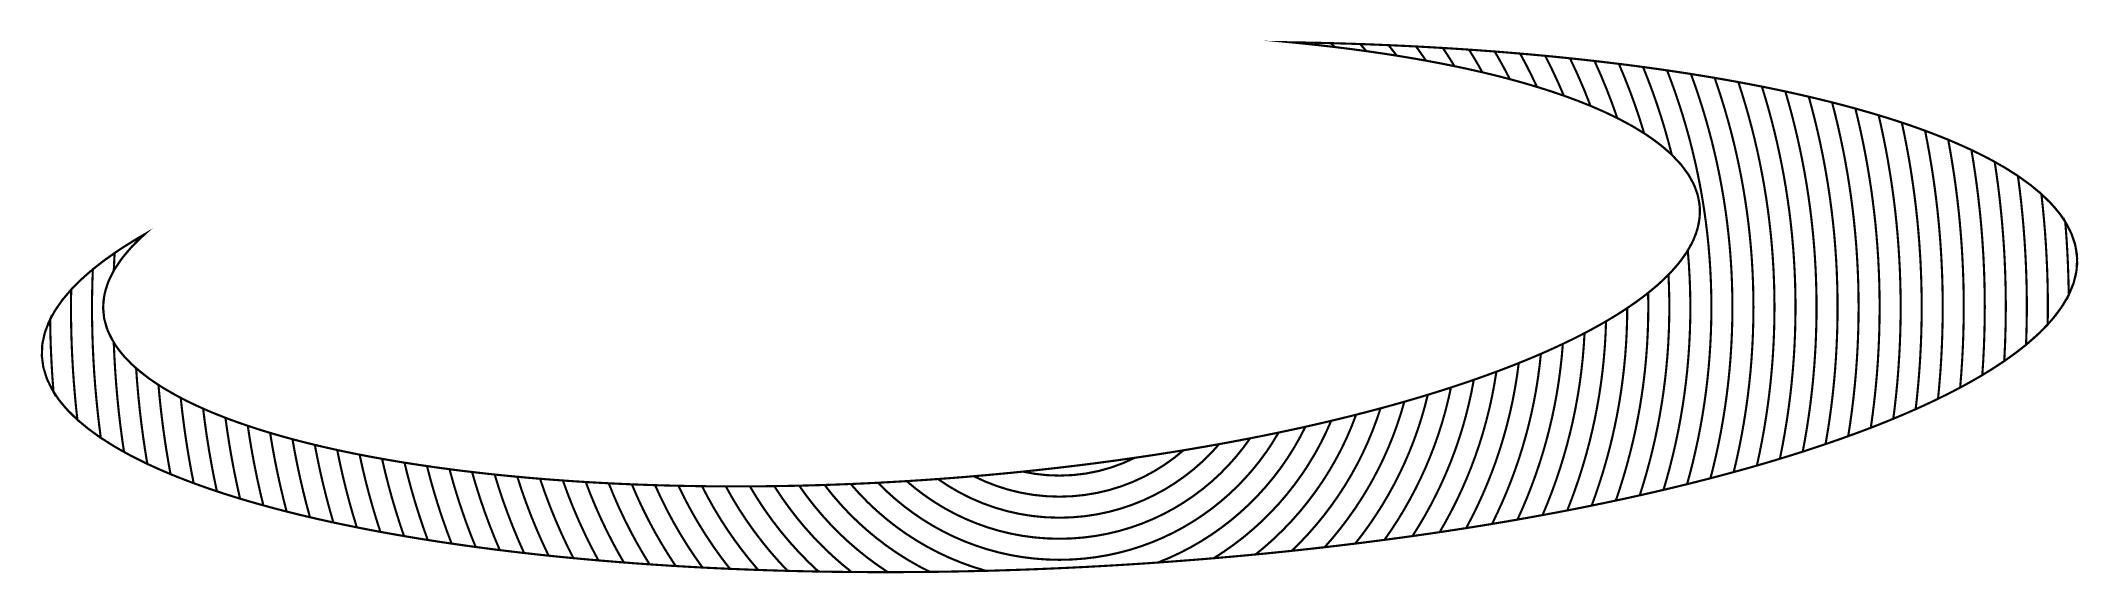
# Model space of a CAD drawing. Extents: x -2.54 to 2.3, y -0.99 to 0.27.
import ezdxf

# ---------------------------------------------------------------- set-up
doc = ezdxf.new("R2010")
doc.units = 0
doc.header["$LTSCALE"] = 0.000394
doc.layers.add('CAMADA_1', color=7, linetype='CONTINUOUS')

msp = doc.modelspace()

# ---------------------------------------------------------------- linework, layer by layer
at = {"layer": 'CAMADA_1', "color": 22, "linetype": 'CONTINUOUS', "const_width": 0.005058}
for points in [[(0.457921, 0.268528), (0.457227, 0.26917), (0.456537, 0.269818), (0.455843, 0.270461), (0.448726, 0.270592), (0.441609, 0.270725), (0.434476, 0.270846), (0.442313, 0.270086), (0.450126, 0.269312)], [(0.538063, 0.259697), (0.535146, 0.26276), (0.53221, 0.265804), (0.529264, 0.268839), (0.497807, 0.269622), (0.466214, 0.270294), (0.434476, 0.270846), (0.469438, 0.267358), (0.503967, 0.263639)], [(0.613504, 0.249953), (0.608774, 0.255575), (0.604003, 0.261159), (0.599189, 0.266705), (0.563641, 0.267866), (0.527894, 0.268876), (0.491957, 0.26974), (0.455843, 0.270461), (0.456537, 0.269818), (0.457227, 0.26917), (0.457921, 0.268528), (0.4977, 0.26433), (0.536903, 0.259834), (0.57551, 0.255041)], [(0.685697, 0.239189), (0.67937, 0.24755), (0.67295, 0.255833), (0.666453, 0.264055), (0.632437, 0.265455), (0.59823, 0.266719), (0.563837, 0.267846), (0.529264, 0.268839), (0.53221, 0.265804), (0.535146, 0.26276), (0.538063, 0.259697), (0.575873, 0.254993), (0.613096, 0.250007), (0.649711, 0.244739)], [(0.755346, 0.227331), (0.747589, 0.238656), (0.739679, 0.249866), (0.731638, 0.260976), (0.698809, 0.2626), (0.665788, 0.264097), (0.63258, 0.265466), (0.599189, 0.266705), (0.604003, 0.261159), (0.608774, 0.255575), (0.613504, 0.249953), (0.649913, 0.244712), (0.685702, 0.239194), (0.720853, 0.2334)], [(0.823102, 0.214209), (0.814056, 0.228769), (0.804794, 0.243178), (0.795311, 0.257429), (0.752701, 0.259857), (0.709742, 0.262063), (0.666453, 0.264055), (0.67295, 0.255833), (0.67937, 0.24755), (0.685697, 0.239189), (0.721062, 0.233358), (0.755765, 0.227251), (0.789785, 0.220868)], [(0.88937, 0.199646), (0.879063, 0.217788), (0.868441, 0.235723), (0.857504, 0.253445), (0.815899, 0.256168), (0.773941, 0.258678), (0.731638, 0.260976), (0.739679, 0.249866), (0.747589, 0.238656), (0.755346, 0.227331), (0.789962, 0.220834), (0.823851, 0.214052), (0.856993, 0.206989)], [(0.95463, 0.183358), (0.943088, 0.205521), (0.931097, 0.227406), (0.918673, 0.249016), (0.877915, 0.252029), (0.836788, 0.254833), (0.795311, 0.257429), (0.804794, 0.243178), (0.814056, 0.228769), (0.823102, 0.214209), (0.857221, 0.206938), (0.890529, 0.199371), (0.923005, 0.19151)], [(1.018976, 0.165051), (1.006255, 0.191757), (0.992929, 0.218111), (0.979, 0.244102), (0.938875, 0.247422), (0.898373, 0.250537), (0.8575, 0.253445), (0.868436, 0.235723), (0.879056, 0.217789), (0.889362, 0.19965), (0.923176, 0.191473), (0.956065, 0.182979), (0.988006, 0.174171)], [(1.082827, 0.144157), (1.06888, 0.176151), (1.054103, 0.207687), (1.038516, 0.23876), (0.998964, 0.242381), (0.959012, 0.245799), (0.918677, 0.249016), (0.931101, 0.227405), (0.943092, 0.205521), (0.954634, 0.183358), (0.988331, 0.174075), (1.020948, 0.164446), (1.052456, 0.154473)], [(1.146201, 0.119988), (1.131042, 0.158208), (1.114774, 0.19585), (1.097398, 0.232886), (1.058343, 0.236828), (1.018873, 0.240567), (0.979, 0.244102), (0.992929, 0.218111), (1.006255, 0.191757), (1.018976, 0.165051), (1.052775, 0.154371), (1.085268, 0.143298), (1.116421, 0.131835)], [(1.209752, 0.091079), (1.197534, 0.125593), (1.184435, 0.159682), (1.170478, 0.193337), (1.155689, 0.226551), (1.117061, 0.230822), (1.078002, 0.234893), (1.038516, 0.23876), (1.054103, 0.207687), (1.06888, 0.176151), (1.082827, 0.144157), (1.117091, 0.13158), (1.1497, 0.118539), (1.180603, 0.105038)], [(1.273555, 0.054906), (1.263099, 0.088594), (1.251857, 0.121928), (1.239836, 0.154896), (1.227046, 0.187485), (1.213492, 0.219685), (1.175249, 0.224289), (1.136546, 0.228688), (1.097398, 0.232886), (1.114774, 0.19585), (1.131042, 0.158208), (1.146201, 0.119988), (1.181527, 0.104602), (1.214574, 0.088622), (1.245273, 0.072055)], [(1.339217, 0.003949), (1.331284, 0.03451), (1.322733, 0.064816), (1.313569, 0.094859), (1.303798, 0.124632), (1.293426, 0.154128), (1.282459, 0.18334), (1.270902, 0.21226), (1.232977, 0.217229), (1.194572, 0.221994), (1.155689, 0.226551), (1.170478, 0.193337), (1.184435, 0.159682), (1.197534, 0.125593), (1.209752, 0.091079), (1.247446, 0.070825), (1.281517, 0.049703), (1.311836, 0.027723), (1.338276, 0.004894), (1.338594, 0.004578), (1.338901, 0.004262)], [(1.433291, -0.357961), (1.433012, -0.328276), (1.432177, -0.298727), (1.430792, -0.269319), (1.428862, -0.240057), (1.426392, -0.210946), (1.423386, -0.18199), (1.419851, -0.153195), (1.41579, -0.124566), (1.41121, -0.096107), (1.406115, -0.067823), (1.40051, -0.03972), (1.3944, -0.011802), (1.387791, 0.015926), (1.380688, 0.043459), (1.373094, 0.070792), (1.365017, 0.097921), (1.35646, 0.124839), (1.347429, 0.151543), (1.337929, 0.178027), (1.327965, 0.204287), (1.290319, 0.20963), (1.252154, 0.214762), (1.213492, 0.219685), (1.227046, 0.187485), (1.239836, 0.154896), (1.251857, 0.121928), (1.263099, 0.088594), (1.273555, 0.054906), (1.297275, 0.038709), (1.318871, 0.022038), (1.338276, 0.004894), (1.360105, -0.018067), (1.377638, -0.041308), (1.39094, -0.064792), (1.400078, -0.088483), (1.40512, -0.112345), (1.406133, -0.13634), (1.403183, -0.160433), (1.396338, -0.184588), (1.385664, -0.208767), (1.371229, -0.232935), (1.353099, -0.257055), (1.331343, -0.281091), (1.332463, -0.306602), (1.333147, -0.332226), (1.333378, -0.357961), (1.333089, -0.387107), (1.332227, -0.416113), (1.330796, -0.444972), (1.328804, -0.47368), (1.326255, -0.502231), (1.323155, -0.53062), (1.31951, -0.558842), (1.315326, -0.586891), (1.310608, -0.614763), (1.305362, -0.642452), (1.299594, -0.669954), (1.29331, -0.697262), (1.286515, -0.724371), (1.279215, -0.751277), (1.271415, -0.777974), (1.263122, -0.804457), (1.301198, -0.795778), (1.338678, -0.786946), (1.375587, -0.777969), (1.382866, -0.751157), (1.389676, -0.724156), (1.396012, -0.69697), (1.401869, -0.669604), (1.407242, -0.642061), (1.412126, -0.614347), (1.416516, -0.586466), (1.420409, -0.558423), (1.423797, -0.530222), (1.426678, -0.501868), (1.429046, -0.473366), (1.430896, -0.444719), (1.432224, -0.415933), (1.433024, -0.387012)], [(1.483248, -0.357961), (1.482987, -0.328829), (1.482209, -0.299823), (1.480916, -0.270948), (1.479115, -0.242209), (1.476809, -0.213609), (1.474002, -0.185154), (1.4707, -0.156847), (1.466907, -0.128692), (1.462627, -0.100695), (1.457865, -0.072859), (1.452625, -0.045189), (1.446912, -0.017689), (1.44073, 0.009636), (1.434083, 0.036783), (1.426978, 0.063746), (1.419416, 0.090521), (1.411404, 0.117104), (1.402946, 0.143491), (1.394046, 0.169677), (1.384709, 0.195657), (1.347316, 0.201405), (1.309376, 0.20694), (1.270902, 0.21226), (1.282459, 0.18334), (1.293426, 0.154128), (1.303798, 0.124632), (1.313569, 0.094859), (1.322733, 0.064816), (1.331284, 0.03451), (1.339217, 0.003949), (1.362091, -0.020486), (1.380115, -0.045233), (1.393368, -0.070247), (1.401934, -0.095486), (1.405891, -0.120905), (1.405322, -0.146461), (1.400307, -0.172111), (1.390927, -0.19781), (1.377264, -0.223516), (1.37988, -0.256836), (1.381781, -0.290353), (1.382942, -0.324062), (1.383335, -0.357961), (1.383037, -0.388042), (1.382149, -0.417979), (1.380677, -0.447765), (1.378625, -0.477394), (1.376001, -0.506863), (1.372809, -0.536164), (1.369056, -0.565294), (1.364748, -0.594246), (1.359891, -0.623016), (1.35449, -0.651598), (1.348552, -0.679986), (1.342081, -0.708176), (1.335085, -0.736162), (1.327569, -0.763938), (1.319539, -0.7915), (1.357366, -0.782448), (1.394568, -0.773241), (1.431161, -0.76389), (1.438192, -0.736013), (1.444734, -0.707946), (1.450782, -0.679693), (1.456331, -0.651258), (1.461376, -0.622647), (1.465911, -0.593864), (1.469933, -0.564913), (1.473434, -0.535799), (1.476412, -0.506528), (1.478859, -0.477102), (1.480772, -0.447529), (1.482144, -0.417811), (1.482971, -0.387953), (1.483248, -0.357961)], [(1.533205, -0.357961), (1.532961, -0.329402), (1.532234, -0.300961), (1.531027, -0.272642), (1.529344, -0.244449), (1.527189, -0.216385), (1.524566, -0.188455), (1.52148, -0.160663), (1.517935, -0.133011), (1.513934, -0.105504), (1.509482, -0.078146), (1.504583, -0.050941), (1.499241, -0.023891), (1.49346, 0.002998), (1.487243, 0.029723), (1.480597, 0.05628), (1.473523, 0.082666), (1.466027, 0.108876), (1.458112, 0.134908), (1.449783, 0.160756), (1.441043, 0.186417), (1.403928, 0.19259), (1.366238, 0.19855), (1.327965, 0.204287), (1.337929, 0.178027), (1.347429, 0.151543), (1.35646, 0.124839), (1.365017, 0.097921), (1.373094, 0.070792), (1.380688, 0.043459), (1.387791, 0.015926), (1.3944, -0.011802), (1.40051, -0.03972), (1.406115, -0.067823), (1.41121, -0.096107), (1.41579, -0.124566), (1.419851, -0.153195), (1.423386, -0.18199), (1.426392, -0.210946), (1.428862, -0.240057), (1.430792, -0.269319), (1.432177, -0.298727), (1.433012, -0.328276), (1.433291, -0.357961), (1.433291, -0.357961), (1.433024, -0.387012), (1.432224, -0.415933), (1.430896, -0.444719), (1.429046, -0.473366), (1.426678, -0.501868), (1.423797, -0.530222), (1.420409, -0.558423), (1.416516, -0.586466), (1.412126, -0.614347), (1.407242, -0.642061), (1.401869, -0.669604), (1.396012, -0.69697), (1.389676, -0.724156), (1.382866, -0.751157), (1.375587, -0.777969), (1.413152, -0.768536), (1.450079, -0.758955), (1.486343, -0.74922), (1.493138, -0.720176), (1.499422, -0.690938), (1.50519, -0.661513), (1.510435, -0.631904), (1.515153, -0.602117), (1.519337, -0.572156), (1.522982, -0.542026), (1.526082, -0.511732), (1.528631, -0.481278), (1.530623, -0.450669), (1.532054, -0.41991), (1.532916, -0.389006), (1.533205, -0.357961)], [(1.583165, -0.357961), (1.582915, -0.328536), (1.582166, -0.299233), (1.580923, -0.270056), (1.579189, -0.241009), (1.57697, -0.212095), (1.57427, -0.183318), (1.571091, -0.154683), (1.56744, -0.126193), (1.56332, -0.097852), (1.558735, -0.069664), (1.553689, -0.041634), (1.548187, -0.013764), (1.542232, 0.01394), (1.53583, 0.041476), (1.528984, 0.068839), (1.521698, 0.096025), (1.513976, 0.123031), (1.505824, 0.149852), (1.497244, 0.176484), (1.497244, 0.176484), (1.460355, 0.1831), (1.422833, 0.189488), (1.384705, 0.195657), (1.394042, 0.169677), (1.402942, 0.143491), (1.4114, 0.117104), (1.419412, 0.090521), (1.426974, 0.063746), (1.43408, 0.036783), (1.440726, 0.009636), (1.446908, -0.017689), (1.452621, -0.045189), (1.457861, -0.072859), (1.462623, -0.100695), (1.466903, -0.128692), (1.470696, -0.156847), (1.473998, -0.185154), (1.476805, -0.213609), (1.479111, -0.242209), (1.480912, -0.270948), (1.482205, -0.299823), (1.482984, -0.328829), (1.483244, -0.357961), (1.483244, -0.357961), (1.482967, -0.387953), (1.48214, -0.417811), (1.480768, -0.447529), (1.478855, -0.477102), (1.476408, -0.506528), (1.47343, -0.535799), (1.469929, -0.564913), (1.465907, -0.593864), (1.461372, -0.622647), (1.456327, -0.651258), (1.450778, -0.679693), (1.44473, -0.707946), (1.438188, -0.736013), (1.431157, -0.76389), (1.431157, -0.76389), (1.468569, -0.754022), (1.505308, -0.744006), (1.541331, -0.733835), (1.547408, -0.705844), (1.553025, -0.677685), (1.558179, -0.649362), (1.562864, -0.620879), (1.567075, -0.592238), (1.570808, -0.563446), (1.574059, -0.534505), (1.576822, -0.505419), (1.579093, -0.476193), (1.580868, -0.44683), (1.582141, -0.417334), (1.582909, -0.38771), (1.583165, -0.357961)], [(1.633122, -0.357961), (1.63289, -0.329207), (1.632196, -0.300566), (1.631044, -0.272041), (1.629438, -0.243636), (1.62738, -0.215353), (1.624876, -0.187196), (1.621928, -0.15917), (1.618539, -0.131276), (1.614715, -0.10352), (1.610457, -0.075904), (1.605771, -0.048431), (1.600659, -0.021106), (1.595125, 0.006068), (1.589172, 0.033088), (1.582805, 0.059951), (1.576028, 0.086652), (1.568842, 0.113188), (1.561253, 0.139556), (1.553264, 0.165752), (1.553264, 0.165752), (1.516535, 0.172872), (1.47912, 0.17976), (1.441047, 0.186417), (1.449787, 0.160756), (1.458116, 0.134908), (1.466031, 0.108876), (1.473527, 0.082666), (1.480601, 0.05628), (1.487247, 0.029723), (1.493464, 0.002998), (1.499245, -0.023891), (1.504587, -0.050941), (1.509486, -0.078146), (1.513938, -0.105504), (1.517939, -0.133011), (1.521484, -0.160663), (1.52457, -0.188455), (1.527193, -0.216385), (1.529348, -0.244449), (1.531031, -0.272642), (1.532238, -0.300961), (1.532965, -0.329402), (1.533209, -0.357961), (1.533209, -0.357961), (1.53292, -0.389006), (1.532058, -0.41991), (1.530627, -0.450668), (1.528635, -0.481277), (1.526086, -0.51173), (1.522986, -0.542024), (1.519341, -0.572154), (1.515157, -0.602114), (1.510439, -0.631901), (1.505194, -0.661509), (1.499426, -0.690934), (1.493141, -0.720172), (1.486346, -0.749217), (1.523643, -0.73885), (1.560189, -0.728327), (1.595992, -0.717654), (1.601824, -0.688542), (1.607174, -0.65926), (1.612038, -0.629812), (1.616411, -0.600201), (1.620288, -0.570432), (1.623663, -0.540509), (1.626533, -0.510435), (1.628892, -0.480216), (1.630735, -0.449855), (1.632058, -0.419356), (1.632855, -0.388723)], [(1.683079, -0.357961), (1.682839, -0.328356), (1.682121, -0.298868), (1.68093, -0.2695), (1.67927, -0.240256), (1.677144, -0.211139), (1.674556, -0.182152), (1.671511, -0.153299), (1.668012, -0.124584), (1.664063, -0.09601), (1.659667, -0.06758), (1.65483, -0.039299), (1.649555, -0.01117), (1.643846, 0.016805), (1.637707, 0.04462), (1.631141, 0.072273), (1.624153, 0.099761), (1.616746, 0.127079), (1.608925, 0.154224), (1.572425, 0.161883), (1.535198, 0.169305), (1.497244, 0.176484), (1.505824, 0.149852), (1.513976, 0.123031), (1.521698, 0.096025), (1.528984, 0.068839), (1.53583, 0.041476), (1.542232, 0.01394), (1.548187, -0.013764), (1.553689, -0.041634), (1.558735, -0.069664), (1.56332, -0.097852), (1.56744, -0.126193), (1.571091, -0.154683), (1.57427, -0.183318), (1.57697, -0.212095), (1.579189, -0.241009), (1.580923, -0.270056), (1.582166, -0.299233), (1.582915, -0.328536), (1.583165, -0.357961), (1.583165, -0.357961), (1.582909, -0.38771), (1.582141, -0.417334), (1.580868, -0.44683), (1.579093, -0.476193), (1.576822, -0.505419), (1.574059, -0.534505), (1.570808, -0.563446), (1.567075, -0.592238), (1.562864, -0.620879), (1.558179, -0.649362), (1.553025, -0.677685), (1.547408, -0.705844), (1.541331, -0.733835), (1.578458, -0.722959), (1.614776, -0.711921), (1.650299, -0.700732), (1.655445, -0.672912), (1.660167, -0.644947), (1.66446, -0.616839), (1.66832, -0.588591), (1.671743, -0.560207), (1.674723, -0.531689), (1.677258, -0.503042), (1.679341, -0.474267), (1.68097, -0.445369), (1.682138, -0.41635), (1.682843, -0.387212)], [(1.733035, -0.357961), (1.732815, -0.329151), (1.732155, -0.300448), (1.731059, -0.271854), (1.729531, -0.243374), (1.727574, -0.215009), (1.725191, -0.186764), (1.722385, -0.158641), (1.719161, -0.130644), (1.71552, -0.102775), (1.711467, -0.075037), (1.707005, -0.047434), (1.702137, -0.019969), (1.696867, 0.007355), (1.691197, 0.034535), (1.685132, 0.061567), (1.678674, 0.08845), (1.671827, 0.115179), (1.664594, 0.141752), (1.628278, 0.15), (1.591166, 0.158002), (1.553264, 0.165752), (1.561253, 0.139556), (1.568842, 0.113188), (1.576028, 0.086652), (1.582805, 0.059951), (1.589172, 0.033088), (1.595125, 0.006068), (1.600659, -0.021106), (1.605771, -0.048431), (1.610457, -0.075904), (1.614715, -0.10352), (1.618539, -0.131276), (1.621928, -0.15917), (1.624876, -0.187196), (1.62738, -0.215353), (1.629438, -0.243636), (1.631044, -0.272041), (1.632196, -0.300566), (1.63289, -0.329207), (1.633122, -0.357961), (1.633122, -0.357961), (1.632855, -0.388723), (1.632058, -0.419356), (1.630735, -0.449855), (1.628892, -0.480216), (1.626533, -0.510435), (1.623663, -0.540509), (1.620288, -0.570432), (1.616411, -0.600201), (1.612038, -0.629812), (1.607174, -0.65926), (1.601824, -0.688542), (1.595992, -0.717654), (1.633033, -0.706216), (1.669224, -0.694619), (1.704528, -0.682866), (1.709409, -0.654021), (1.713845, -0.625027), (1.71783, -0.595888), (1.721362, -0.566607), (1.724435, -0.537188), (1.727046, -0.507633), (1.729192, -0.477948), (1.730868, -0.448134), (1.732069, -0.418196), (1.732793, -0.388137)], [(1.782992, -0.357961), (1.782765, -0.32835), (1.782085, -0.29885), (1.780956, -0.269463), (1.779381, -0.240192), (1.777365, -0.211042), (1.774911, -0.182013), (1.772021, -0.153111), (1.768701, -0.124338), (1.764953, -0.095697), (1.76078, -0.067191), (1.756188, -0.038824), (1.751178, -0.010598), (1.745755, 0.017483), (1.739922, 0.045416), (1.733683, 0.073197), (1.727041, 0.100825), (1.72, 0.128295), (1.683848, 0.137201), (1.646819, 0.145846), (1.608925, 0.154224), (1.616746, 0.127079), (1.624153, 0.099761), (1.631141, 0.072273), (1.637707, 0.04462), (1.643846, 0.016805), (1.649555, -0.01117), (1.65483, -0.039299), (1.659667, -0.06758), (1.664063, -0.09601), (1.668012, -0.124584), (1.671511, -0.153299), (1.674556, -0.182152), (1.677144, -0.211139), (1.67927, -0.240256), (1.68093, -0.2695), (1.682121, -0.298868), (1.682839, -0.328356), (1.683079, -0.357961), (1.683079, -0.357961), (1.682843, -0.387212), (1.682138, -0.41635), (1.68097, -0.445369), (1.679341, -0.474267), (1.677258, -0.503042), (1.674723, -0.531689), (1.671743, -0.560207), (1.66832, -0.588591), (1.66446, -0.616839), (1.660167, -0.644947), (1.655445, -0.672912), (1.650299, -0.700732), (1.687244, -0.688655), (1.723243, -0.676413), (1.758295, -0.664016), (1.762914, -0.634045), (1.76707, -0.603925), (1.770757, -0.573658), (1.77397, -0.543248), (1.776704, -0.512698), (1.778953, -0.482011), (1.780712, -0.451191), (1.781975, -0.42024), (1.782737, -0.389162)], [(1.832949, -0.357961), (1.832741, -0.329306), (1.83212, -0.300751), (1.831088, -0.2723), (1.829649, -0.243954), (1.827806, -0.215716), (1.825561, -0.18759), (1.82292, -0.159578), (1.819883, -0.131682), (1.816455, -0.103905), (1.812638, -0.076251), (1.808436, -0.04872), (1.803852, -0.021318), (1.798889, 0.005955), (1.793551, 0.033095), (1.787839, 0.0601), (1.781758, 0.086967), (1.775311, 0.113693), (1.739371, 0.123323), (1.702461, 0.132676), (1.664594, 0.141752), (1.671827, 0.115179), (1.678674, 0.08845), (1.685132, 0.061567), (1.691197, 0.034535), (1.696867, 0.007355), (1.702137, -0.019969), (1.707005, -0.047434), (1.711467, -0.075037), (1.71552, -0.102775), (1.719161, -0.130644), (1.722385, -0.158641), (1.725191, -0.186764), (1.727574, -0.215009), (1.729531, -0.243374), (1.731059, -0.271854), (1.732155, -0.300448), (1.732815, -0.329151), (1.733035, -0.357961), (1.733035, -0.357961), (1.732793, -0.388137), (1.732069, -0.418196), (1.730868, -0.448134), (1.729192, -0.477948), (1.727046, -0.507633), (1.724435, -0.537188), (1.721362, -0.566607), (1.71783, -0.595888), (1.713845, -0.625027), (1.709409, -0.654021), (1.704528, -0.682866), (1.704528, -0.682866), (1.741378, -0.6701), (1.777201, -0.657169), (1.811972, -0.644075), (1.816313, -0.612865), (1.820164, -0.581502), (1.823521, -0.54999), (1.826377, -0.518331), (1.828728, -0.48653), (1.830566, -0.454589), (1.831886, -0.422512), (1.832682, -0.390301)], [(1.882906, -0.357961), (1.882694, -0.328614), (1.88206, -0.299369), (1.881008, -0.27023), (1.87954, -0.241198), (1.87766, -0.212277), (1.875371, -0.183469), (1.872675, -0.154778), (1.869575, -0.126205), (1.866076, -0.097755), (1.862179, -0.069429), (1.857888, -0.04123), (1.853207, -0.013162), (1.848137, 0.014773), (1.842682, 0.042572), (1.836845, 0.070233), (1.83063, 0.097752), (1.794835, 0.10823), (1.757952, 0.118411), (1.72, 0.128295), (1.727041, 0.100825), (1.733683, 0.073197), (1.739922, 0.045416), (1.745755, 0.017483), (1.751178, -0.010598), (1.756188, -0.038824), (1.76078, -0.067191), (1.764953, -0.095697), (1.768701, -0.124338), (1.772021, -0.153111), (1.774911, -0.182013), (1.777365, -0.211042), (1.779381, -0.240192), (1.780956, -0.269463), (1.782085, -0.29885), (1.782765, -0.32835), (1.782992, -0.357961), (1.782737, -0.389162), (1.781975, -0.42024), (1.780712, -0.451191), (1.778953, -0.482011), (1.776704, -0.512698), (1.77397, -0.543248), (1.770757, -0.573658), (1.76707, -0.603925), (1.762914, -0.634045), (1.758295, -0.664016), (1.79515, -0.650427), (1.830858, -0.63667), (1.865398, -0.622748), (1.869021, -0.593803), (1.872235, -0.564733), (1.875037, -0.535541), (1.877421, -0.50623), (1.879383, -0.476801), (1.880917, -0.447257), (1.882018, -0.4176), (1.882683, -0.387834)], [(1.932862, -0.357961), (1.932644, -0.32792), (1.931993, -0.297984), (1.930912, -0.268156), (1.929404, -0.238439), (1.927473, -0.208836), (1.925123, -0.179349), (1.922357, -0.149981), (1.919178, -0.120734), (1.915591, -0.091612), (1.911598, -0.062617), (1.907203, -0.033751), (1.902409, -0.005019), (1.897221, 0.023579), (1.891641, 0.052039), (1.885673, 0.080358), (1.850108, 0.091788), (1.813309, 0.102901), (1.775311, 0.113693), (1.781758, 0.086967), (1.787839, 0.0601), (1.793551, 0.033095), (1.798889, 0.005955), (1.803852, -0.021318), (1.808436, -0.04872), (1.812638, -0.076251), (1.816455, -0.103905), (1.819883, -0.131682), (1.82292, -0.159578), (1.825561, -0.18759), (1.827806, -0.215716), (1.829649, -0.243954), (1.831088, -0.2723), (1.83212, -0.300751), (1.832741, -0.329306), (1.832949, -0.357961), (1.832682, -0.390301), (1.831886, -0.422512), (1.830566, -0.454589), (1.828728, -0.48653), (1.826377, -0.518331), (1.823521, -0.54999), (1.820164, -0.581502), (1.816313, -0.612865), (1.811972, -0.644075), (1.811972, -0.644075), (1.848803, -0.629555), (1.884322, -0.614855), (1.918551, -0.599988), (1.921852, -0.570153), (1.924734, -0.540195), (1.92719, -0.510116), (1.929215, -0.479916), (1.930801, -0.449599), (1.931942, -0.419167), (1.932631, -0.38862)], [(1.982823, -0.357961), (1.98263, -0.329304), (1.982055, -0.300741), (1.981099, -0.272272), (1.979766, -0.2439), (1.978057, -0.215627), (1.975976, -0.187457), (1.973524, -0.159391), (1.970706, -0.131431), (1.967523, -0.103581), (1.963977, -0.075843), (1.960072, -0.048218), (1.95581, -0.020709), (1.951194, 0.006681), (1.946226, 0.033949), (1.940909, 0.061094), (1.905555, 0.073665), (1.868775, 0.085884), (1.830626, 0.097756), (1.836841, 0.070236), (1.842678, 0.042575), (1.848133, 0.014775), (1.853203, -0.01316), (1.857884, -0.041229), (1.862175, -0.069428), (1.866072, -0.097754), (1.869571, -0.126205), (1.872671, -0.154777), (1.875367, -0.183469), (1.877656, -0.212277), (1.879536, -0.241198), (1.881004, -0.27023), (1.882056, -0.299369), (1.88269, -0.328614), (1.882902, -0.357961), (1.882679, -0.387835), (1.882014, -0.417602), (1.880913, -0.447259), (1.879379, -0.476802), (1.877417, -0.506232), (1.875033, -0.535543), (1.872232, -0.564736), (1.869017, -0.593806), (1.865394, -0.622752), (1.865394, -0.622752), (1.902281, -0.607155), (1.937722, -0.591374), (1.971646, -0.575417), (1.974584, -0.544716), (1.977083, -0.513889), (1.979137, -0.482939), (1.980743, -0.451868), (1.981895, -0.42068), (1.98259, -0.389377)], [(2.03278, -0.357961), (2.032585, -0.328894), (2.032002, -0.299922), (2.031036, -0.271046), (2.029687, -0.242268), (2.02796, -0.21359), (2.025858, -0.185016), (2.023384, -0.156546), (2.02054, -0.128183), (2.01733, -0.099929), (2.013757, -0.071787), (2.009824, -0.043759), (2.005533, -0.015847), (2.000889, 0.011948), (1.995894, 0.039622), (1.995894, 0.039622), (1.960795, 0.053587), (1.924046, 0.067168), (1.885677, 0.080358), (1.891645, 0.052039), (1.897225, 0.023579), (1.902413, -0.005019), (1.907207, -0.033751), (1.911602, -0.062617), (1.915595, -0.091612), (1.919182, -0.120734), (1.922361, -0.149981), (1.925127, -0.179349), (1.927477, -0.208836), (1.929408, -0.238439), (1.930916, -0.268156), (1.931997, -0.297984), (1.932648, -0.32792), (1.932866, -0.357961), (1.932635, -0.388619), (1.931945, -0.419165), (1.930803, -0.449598), (1.929217, -0.479915), (1.927192, -0.510114), (1.924736, -0.540195), (1.921855, -0.570153), (1.918555, -0.599988), (1.955497, -0.583083), (1.990744, -0.565987), (2.024244, -0.548709), (2.026798, -0.517216), (2.028917, -0.485604), (2.030588, -0.453872), (2.031797, -0.422021), (2.032532, -0.390051)], [(2.082736, -0.357961), (2.082542, -0.328638), (2.081962, -0.299409), (2.080999, -0.270275), (2.079657, -0.241239), (2.077938, -0.212303), (2.075845, -0.183468), (2.073383, -0.154738), (2.070553, -0.126114), (2.067359, -0.097597), (2.063805, -0.069192), (2.059892, -0.040898), (2.055626, -0.01272), (2.051008, 0.015343), (2.016274, 0.03103), (1.979565, 0.046284), (1.940909, 0.061094), (1.946226, 0.033949), (1.951194, 0.006681), (1.95581, -0.020709), (1.960072, -0.048218), (1.963977, -0.075843), (1.967523, -0.103581), (1.970706, -0.131431), (1.973524, -0.159391), (1.975976, -0.187457), (1.978057, -0.215627), (1.979766, -0.2439), (1.981099, -0.272272), (1.982055, -0.300741), (1.98263, -0.329304), (1.982823, -0.357961), (1.98259, -0.389377), (1.981895, -0.42068), (1.980743, -0.451868), (1.979137, -0.482939), (1.977083, -0.513889), (1.974584, -0.544716), (1.971646, -0.575417), (2.008757, -0.556857), (2.043824, -0.538091), (2.076823, -0.519134), (2.078919, -0.487135), (2.080571, -0.455019), (2.081766, -0.422784), (2.082492, -0.390431)], [(-2.307524, -0.195921), (-2.307682, -0.198314), (-2.307827, -0.20071), (-2.30798, -0.203102), (-2.30168, -0.196977), (-2.295152, -0.190861), (-2.28839, -0.184752), (-2.294849, -0.188469), (-2.301224, -0.192191)], [(1.383335, -0.357961), (1.382942, -0.324062), (1.381781, -0.290353), (1.37988, -0.256836), (1.377264, -0.223516), (1.359652, -0.248844), (1.338013, -0.27409), (1.312432, -0.299215), (1.282992, -0.324177), (1.283222, -0.335416), (1.283369, -0.346677), (1.283421, -0.357961), (1.283103, -0.388026), (1.282154, -0.417935), (1.280581, -0.447683), (1.278389, -0.477263), (1.275585, -0.506668), (1.272177, -0.535893), (1.268171, -0.564931), (1.263573, -0.593777), (1.25839, -0.622423), (1.252628, -0.650864), (1.246295, -0.679094), (1.239397, -0.707106), (1.23194, -0.734894), (1.223931, -0.762453), (1.215377, -0.789775), (1.206283, -0.816854), (1.244587, -0.808554), (1.282346, -0.800102), (1.319539, -0.7915), (1.327569, -0.763938), (1.335085, -0.736162), (1.342081, -0.708176), (1.348552, -0.679986), (1.35449, -0.651598), (1.359891, -0.623016), (1.364748, -0.594246), (1.369056, -0.565294), (1.372809, -0.536164), (1.376001, -0.506863), (1.378625, -0.477394), (1.380677, -0.447765), (1.382149, -0.417979), (1.383037, -0.388042)], [(1.333378, -0.357961), (1.333147, -0.332226), (1.332463, -0.306602), (1.331343, -0.281091), (1.302987, -0.307648), (1.270315, -0.334005), (1.233437, -0.360114), (1.233085, -0.389129), (1.232124, -0.417994), (1.23056, -0.446702), (1.228401, -0.475247), (1.225651, -0.503623), (1.222318, -0.531825), (1.218408, -0.559845), (1.213926, -0.587679), (1.208879, -0.61532), (1.203273, -0.642762), (1.197115, -0.669999), (1.190411, -0.697024), (1.183166, -0.723833), (1.175388, -0.750419), (1.167082, -0.776775), (1.158255, -0.802896), (1.148913, -0.828776), (1.187506, -0.820819), (1.225589, -0.812715), (1.263122, -0.804457), (1.271415, -0.777974), (1.279215, -0.751277), (1.286515, -0.724371), (1.29331, -0.697262), (1.299594, -0.669954), (1.305362, -0.642452), (1.310608, -0.614763), (1.315326, -0.586891), (1.31951, -0.558842), (1.323155, -0.53062), (1.326255, -0.502231), (1.328804, -0.47368), (1.330796, -0.444972), (1.332227, -0.416113), (1.333089, -0.387107)], [(1.283421, -0.357961), (1.283369, -0.346677), (1.283222, -0.335416), (1.282992, -0.324177), (1.252773, -0.346823), (1.219456, -0.369266), (1.183079, -0.391469), (1.181995, -0.421058), (1.180253, -0.450476), (1.177861, -0.479713), (1.174827, -0.508765), (1.171157, -0.537622), (1.166858, -0.566279), (1.161939, -0.594728), (1.156406, -0.622962), (1.150266, -0.650974), (1.143527, -0.678758), (1.136197, -0.706305), (1.128281, -0.73361), (1.119789, -0.760664), (1.110727, -0.787461), (1.101102, -0.813994), (1.090921, -0.840256), (1.129881, -0.832605), (1.168342, -0.824807), (1.206283, -0.816854), (1.215377, -0.789775), (1.223931, -0.762453), (1.23194, -0.734894), (1.239397, -0.707106), (1.246295, -0.679094), (1.252628, -0.650864), (1.25839, -0.622423), (1.263573, -0.593777), (1.268171, -0.564931), (1.272177, -0.535893), (1.275585, -0.506668), (1.278389, -0.477263), (1.280581, -0.447683), (1.282154, -0.417935), (1.283103, -0.388026)], [(1.090921, -0.840256), (1.101102, -0.813994), (1.110727, -0.787461), (1.119789, -0.760664), (1.128281, -0.73361), (1.136197, -0.706305), (1.143527, -0.678758), (1.150266, -0.650974), (1.156406, -0.622962), (1.161939, -0.594728), (1.166858, -0.566279), (1.171157, -0.537622), (1.174827, -0.508765), (1.177861, -0.479713), (1.180253, -0.450476), (1.181995, -0.421058), (1.183079, -0.391469), (1.150844, -0.409558), (1.116612, -0.427445), (1.080417, -0.445114), (1.077929, -0.474617), (1.074733, -0.503912), (1.070838, -0.532992), (1.066252, -0.561848), (1.060984, -0.59047), (1.055043, -0.618852), (1.048437, -0.646983), (1.041175, -0.674856), (1.033265, -0.702461), (1.024717, -0.729791), (1.015538, -0.756836), (1.005738, -0.783588), (0.995324, -0.810038), (0.984307, -0.836179), (0.972693, -0.862), (0.972693, -0.862), (1.012578, -0.854909), (1.051986, -0.84766)], [(1.148913, -0.828776), (1.158255, -0.802896), (1.167082, -0.776775), (1.175388, -0.750419), (1.183166, -0.723833), (1.190411, -0.697024), (1.197115, -0.669999), (1.203273, -0.642762), (1.208879, -0.61532), (1.213926, -0.587679), (1.218408, -0.559845), (1.222318, -0.531825), (1.225651, -0.503623), (1.228401, -0.475247), (1.23056, -0.446702), (1.232124, -0.417994), (1.233085, -0.389129), (1.233437, -0.360114), (1.202047, -0.380142), (1.168238, -0.399966), (1.132024, -0.419563), (1.130172, -0.450012), (1.127598, -0.48026), (1.124308, -0.510298), (1.120312, -0.540119), (1.115618, -0.569713), (1.110236, -0.599073), (1.104173, -0.628189), (1.097439, -0.657052), (1.090041, -0.685656), (1.081989, -0.71399), (1.073292, -0.742047), (1.063957, -0.769817), (1.053994, -0.797293), (1.043411, -0.824466), (1.032217, -0.851327), (1.071603, -0.843965), (1.110506, -0.836447)], [(1.032217, -0.851327), (1.043411, -0.824466), (1.053994, -0.797293), (1.063957, -0.769817), (1.073292, -0.742047), (1.081989, -0.71399), (1.090041, -0.685656), (1.097439, -0.657052), (1.104173, -0.628189), (1.110236, -0.599073), (1.115618, -0.569713), (1.120312, -0.540119), (1.124308, -0.510298), (1.127598, -0.48026), (1.130172, -0.450012), (1.132024, -0.419563), (1.099134, -0.436137), (1.064543, -0.452514), (1.028291, -0.468681), (1.025181, -0.497364), (1.021373, -0.525831), (1.016874, -0.554074), (1.011693, -0.582085), (1.00584, -0.609853), (0.999323, -0.637371), (0.99215, -0.66463), (0.984331, -0.691621), (0.975874, -0.718334), (0.966789, -0.744762), (0.957083, -0.770895), (0.946766, -0.796725), (0.935846, -0.822243), (0.924332, -0.84744), (0.912232, -0.872307), (0.912232, -0.872307), (0.952692, -0.865474), (0.992681, -0.858477)], [(0.91224, -0.872303), (0.924339, -0.847436), (0.935852, -0.822239), (0.946772, -0.796722), (0.957088, -0.770892), (0.966794, -0.744758), (0.975879, -0.71833), (0.984336, -0.691617), (0.992154, -0.664626), (0.999327, -0.637367), (1.005844, -0.609849), (1.011697, -0.582081), (1.016878, -0.55407), (1.021377, -0.525827), (1.025185, -0.49736), (1.028295, -0.468677), (0.994345, -0.483004), (0.959093, -0.497136), (0.922555, -0.511067), (0.917839, -0.540366), (0.912321, -0.569389), (0.906012, -0.598124), (0.898924, -0.62656), (0.891069, -0.654683), (0.882459, -0.682484), (0.873105, -0.709949), (0.863019, -0.737068), (0.852213, -0.763827), (0.840698, -0.790216), (0.828486, -0.816222), (0.815589, -0.841834), (0.802019, -0.867039), (0.787787, -0.891827), (0.787787, -0.891827), (0.829713, -0.885489), (0.871204, -0.87898)], [(0.972685, -0.862004), (0.984299, -0.836182), (0.995317, -0.810041), (1.00573, -0.78359), (1.01553, -0.756838), (1.024709, -0.729793), (1.033258, -0.702463), (1.041167, -0.674858), (1.04843, -0.646985), (1.055036, -0.618854), (1.060977, -0.590472), (1.066245, -0.561849), (1.070832, -0.532994), (1.074728, -0.503913), (1.077924, -0.474617), (1.080413, -0.445114), (1.046964, -0.460475), (1.012049, -0.475643), (0.975673, -0.490602), (0.971649, -0.52056), (0.966828, -0.550257), (0.961221, -0.579683), (0.954838, -0.608827), (0.947691, -0.637676), (0.93979, -0.666221), (0.931147, -0.694448), (0.921772, -0.722348), (0.911676, -0.749909), (0.90087, -0.777119), (0.889366, -0.803968), (0.877173, -0.830443), (0.864304, -0.856533), (0.850768, -0.882228), (0.850768, -0.882228), (0.891859, -0.875653), (0.932494, -0.868908)], [(-2.308618, -0.502724), (-2.306235, -0.535598), (-2.303375, -0.568336), (-2.300038, -0.600934), (-2.29623, -0.633389), (-2.29195, -0.665699), (-2.287204, -0.697859), (-2.281992, -0.729866), (-2.247276, -0.745551), (-2.210565, -0.760798), (-2.171933, -0.775606), (-2.17838, -0.742325), (-2.184305, -0.70886), (-2.189702, -0.675217), (-2.194564, -0.641397), (-2.198882, -0.607405), (-2.20265, -0.573244), (-2.242421, -0.550766), (-2.277789, -0.527252)], [(0.723276, -0.901102), (0.738313, -0.877201), (0.752688, -0.852851), (0.766387, -0.828066), (0.779398, -0.802858), (0.791707, -0.77724), (0.803304, -0.751225), (0.814174, -0.724825), (0.824306, -0.698053), (0.833687, -0.670922), (0.842305, -0.643443), (0.850147, -0.615631), (0.8572, -0.587497), (0.863451, -0.559054), (0.86889, -0.530315), (0.86889, -0.530315), (0.833445, -0.542355), (0.797029, -0.554204), (0.759634, -0.56585), (0.75254, -0.593777), (0.744583, -0.621349), (0.735779, -0.648551), (0.726142, -0.675368), (0.715687, -0.701783), (0.70443, -0.727782), (0.692387, -0.75335), (0.679572, -0.778471), (0.666, -0.803129), (0.651687, -0.82731), (0.636648, -0.850997), (0.620898, -0.874177), (0.604453, -0.896832), (0.587327, -0.918949), (0.587327, -0.918949), (0.621688, -0.914652), (0.655805, -0.910246), (0.689669, -0.90573)], [(0.787787, -0.891827), (0.802019, -0.867039), (0.815589, -0.841834), (0.828486, -0.816222), (0.840698, -0.790216), (0.852213, -0.763827), (0.863019, -0.737068), (0.873105, -0.709949), (0.882459, -0.682484), (0.891069, -0.654683), (0.898924, -0.62656), (0.906012, -0.598124), (0.912321, -0.569389), (0.917839, -0.540366), (0.922555, -0.511067), (0.922555, -0.511067), (0.88765, -0.523752), (0.851673, -0.536245), (0.81465, -0.548539), (0.808428, -0.576817), (0.801372, -0.604773), (0.793496, -0.632393), (0.784813, -0.659664), (0.775338, -0.686572), (0.765084, -0.713102), (0.754064, -0.739242), (0.742294, -0.764978), (0.729787, -0.790295), (0.716556, -0.81518), (0.702615, -0.839619), (0.687978, -0.863599), (0.67266, -0.887106), (0.656673, -0.910126), (0.656673, -0.910126), (0.689819, -0.905704), (0.722728, -0.901183), (0.755388, -0.896558)], [(0.850768, -0.882228), (0.864304, -0.856533), (0.877173, -0.830443), (0.889366, -0.803968), (0.90087, -0.777119), (0.911676, -0.749909), (0.921772, -0.722348), (0.931147, -0.694448), (0.93979, -0.666221), (0.947691, -0.637676), (0.954838, -0.608827), (0.961221, -0.579683), (0.966828, -0.550257), (0.971649, -0.52056), (0.975673, -0.490602), (0.975673, -0.490602), (0.941249, -0.504036), (0.905636, -0.517275), (0.86889, -0.530315), (0.863451, -0.559054), (0.8572, -0.587497), (0.850147, -0.615631), (0.842305, -0.643443), (0.833687, -0.670922), (0.824306, -0.698053), (0.814174, -0.724825), (0.803304, -0.751225), (0.791707, -0.77724), (0.779398, -0.802858), (0.766387, -0.828066), (0.752688, -0.852851), (0.738313, -0.877201), (0.723276, -0.901102), (0.723276, -0.901102), (0.766209, -0.894987), (0.808719, -0.888698)], [(-2.255555, -0.542484), (-2.252728, -0.573121), (-2.249475, -0.603631), (-2.245799, -0.634011), (-2.241702, -0.66426), (-2.237186, -0.694374), (-2.232255, -0.72435), (-2.226909, -0.754185), (-2.191831, -0.768146), (-2.155081, -0.781718), (-2.116732, -0.794906), (-2.12347, -0.76265), (-2.129701, -0.730213), (-2.13542, -0.697598), (-2.140622, -0.664808), (-2.145302, -0.631846), (-2.149457, -0.598717), (-2.187874, -0.58073), (-2.22328, -0.561985)], [(-2.20265, -0.573244), (-2.198882, -0.607405), (-2.194564, -0.641397), (-2.189702, -0.675217), (-2.184305, -0.70886), (-2.17838, -0.742325), (-2.171933, -0.775606), (-2.136589, -0.788214), (-2.099844, -0.800479), (-2.061697, -0.812386), (-2.068759, -0.780848), (-2.075316, -0.749123), (-2.081368, -0.717217), (-2.086912, -0.685134), (-2.091946, -0.652879), (-2.096469, -0.620457), (-2.134175, -0.605333), (-2.169604, -0.589596)], [(0.514453, -0.927606), (0.532975, -0.906449), (0.550799, -0.884681), (0.567907, -0.862321), (0.584281, -0.839386), (0.599904, -0.815894), (0.614759, -0.791861), (0.628828, -0.767307), (0.642095, -0.742248), (0.654542, -0.716703), (0.666151, -0.690688), (0.676906, -0.664221), (0.686789, -0.63732), (0.695783, -0.610003), (0.70387, -0.582287), (0.70387, -0.582287), (0.666516, -0.592755), (0.628344, -0.603023), (0.58937, -0.613087), (0.578608, -0.641025), (0.566775, -0.668414), (0.553897, -0.695225), (0.54, -0.721435), (0.525109, -0.747016), (0.50925, -0.771944), (0.49245, -0.796191), (0.474733, -0.819734), (0.456125, -0.842545), (0.436653, -0.864599), (0.416342, -0.88587), (0.395217, -0.906333), (0.373304, -0.925961), (0.35063, -0.944728), (0.35063, -0.944728), (0.383784, -0.941506), (0.416751, -0.938184), (0.449522, -0.93476), (0.482092, -0.931235)], [(0.587327, -0.918949), (0.604453, -0.896832), (0.620898, -0.874177), (0.636648, -0.850997), (0.651687, -0.82731), (0.666, -0.803129), (0.679572, -0.778471), (0.692387, -0.75335), (0.70443, -0.727782), (0.715687, -0.701783), (0.726142, -0.675368), (0.735779, -0.648551), (0.744583, -0.621349), (0.75254, -0.593777), (0.759634, -0.56585), (0.759634, -0.56585), (0.723008, -0.576782), (0.685533, -0.587522), (0.647201, -0.598055), (0.637929, -0.625735), (0.627686, -0.652954), (0.616493, -0.679692), (0.604369, -0.705929), (0.591335, -0.731643), (0.577413, -0.756814), (0.562622, -0.781421), (0.546983, -0.805443), (0.530517, -0.828859), (0.513244, -0.851649), (0.495186, -0.873792), (0.476362, -0.895267), (0.456793, -0.916053), (0.4365, -0.93613), (0.4365, -0.93613), (0.474616, -0.932034), (0.512464, -0.927805), (0.550037, -0.923444)], [(0.656673, -0.910126), (0.67266, -0.887106), (0.687978, -0.863599), (0.702615, -0.839619), (0.716556, -0.81518), (0.729787, -0.790295), (0.742294, -0.764978), (0.754064, -0.739242), (0.765084, -0.713102), (0.775338, -0.686572), (0.784813, -0.659664), (0.793496, -0.632393), (0.801372, -0.604773), (0.808428, -0.576817), (0.81465, -0.548539), (0.81465, -0.548539), (0.778637, -0.559985), (0.741702, -0.571235), (0.70387, -0.582287), (0.695783, -0.610003), (0.686789, -0.63732), (0.676906, -0.664221), (0.666151, -0.690688), (0.654542, -0.716703), (0.642095, -0.742248), (0.628828, -0.767307), (0.614759, -0.791861), (0.599904, -0.815894), (0.584281, -0.839386), (0.567907, -0.862321), (0.550799, -0.884681), (0.532975, -0.906449), (0.514453, -0.927606), (0.514453, -0.927606), (0.550399, -0.923416), (0.586083, -0.919104), (0.621506, -0.914673)], [(-2.149453, -0.598717), (-2.145298, -0.631847), (-2.140617, -0.664809), (-2.135414, -0.6976), (-2.129694, -0.730216), (-2.123463, -0.762654), (-2.116724, -0.794909), (-2.081169, -0.806358), (-2.044383, -0.817487), (-2.00639, -0.828295), (-2.013809, -0.797282), (-2.020731, -0.766081), (-2.027154, -0.734695), (-2.03307, -0.703128), (-2.038477, -0.671383), (-2.04337, -0.639465), (-2.080585, -0.626404), (-2.115962, -0.612819)], [(-2.096472, -0.620453), (-2.09195, -0.652875), (-2.086916, -0.68513), (-2.081372, -0.717213), (-2.07532, -0.749119), (-2.068762, -0.780844), (-2.061701, -0.812382), (-2.025919, -0.822867), (-1.989042, -0.833056), (-1.951102, -0.842949), (-1.958904, -0.812306), (-1.966207, -0.781467), (-1.973007, -0.750436), (-1.979299, -0.719217), (-1.985078, -0.687816), (-1.990339, -0.656236), (-2.027255, -0.644769), (-2.062646, -0.632838)], [(-0.673197, -0.779807), (-0.65477, -0.803094), (-0.635391, -0.825565), (-0.615091, -0.84719), (-0.593899, -0.867938), (-0.571847, -0.887779), (-0.548965, -0.906684), (-0.525282, -0.924621), (-0.50083, -0.941561), (-0.475638, -0.957475), (-0.449737, -0.97233), (-0.423157, -0.986098), (-0.423157, -0.986098), (-0.395694, -0.985735), (-0.368159, -0.985288), (-0.340555, -0.984756), (-0.312884, -0.984141), (-0.285149, -0.983441), (-0.257351, -0.982656), (-0.229493, -0.981786), (-0.201577, -0.98083), (-0.173605, -0.979789), (-0.14558, -0.978661), (-0.117504, -0.977448), (-0.089379, -0.976147), (-0.061207, -0.97476), (-0.032991, -0.973285), (-0.004732, -0.971723), (0.023566, -0.970073), (0.051903, -0.968335), (0.080274, -0.966508), (0.10868, -0.964592), (0.137116, -0.962588), (0.165581, -0.960494), (0.194072, -0.95831), (0.222588, -0.956037), (0.251126, -0.953673), (0.251126, -0.953673), (0.27556, -0.937896), (0.299283, -0.921145), (0.322266, -0.903449), (0.344482, -0.884837), (0.365901, -0.865337), (0.386496, -0.844976), (0.406238, -0.823783), (0.425099, -0.801786), (0.443051, -0.779013), (0.460065, -0.755492), (0.476113, -0.731252), (0.491166, -0.70632), (0.505198, -0.680725), (0.518178, -0.654495), (0.530079, -0.627657), (0.489191, -0.637167), (0.447536, -0.646448), (0.405134, -0.655496), (0.391143, -0.678686), (0.37615, -0.701178), (0.360186, -0.72294), (0.343282, -0.743943), (0.325469, -0.764155), (0.306778, -0.783545), (0.28724, -0.802082), (0.266886, -0.819735), (0.245746, -0.836473), (0.223851, -0.852266), (0.201233, -0.867083), (0.177922, -0.880892), (0.15395, -0.893662), (0.129346, -0.905363), (0.104142, -0.915964), (0.07837, -0.925433), (0.052059, -0.933741), (0.025241, -0.940855), (-0.002054, -0.946745), (-0.029794, -0.95138), (-0.057949, -0.954729), (-0.086487, -0.956761), (-0.115378, -0.957445), (-0.115378, -0.957445), (-0.145061, -0.956722), (-0.174369, -0.954577), (-0.203271, -0.951042), (-0.231732, -0.946153), (-0.259719, -0.939941), (-0.287199, -0.932441), (-0.314137, -0.923686), (-0.3405, -0.913711), (-0.366256, -0.902548), (-0.39137, -0.890231), (-0.415809, -0.876795), (-0.439539, -0.862272), (-0.462527, -0.846696), (-0.48474, -0.830102), (-0.506143, -0.812522), (-0.526705, -0.79399), (-0.54639, -0.774539), (-0.588812, -0.776567), (-0.631084, -0.77832)], [(0.350638, -0.944724), (0.373313, -0.925956), (0.395226, -0.906327), (0.41635, -0.885865), (0.436662, -0.864593), (0.456134, -0.842539), (0.474741, -0.819729), (0.492457, -0.796187), (0.509257, -0.771939), (0.525115, -0.747012), (0.540005, -0.721432), (0.553902, -0.695223), (0.566779, -0.668412), (0.578612, -0.641025), (0.589374, -0.613087), (0.589374, -0.613087), (0.549981, -0.622844), (0.509822, -0.632384), (0.468909, -0.641709), (0.455739, -0.667312), (0.441482, -0.692239), (0.426171, -0.71646), (0.409837, -0.739944), (0.392512, -0.762658), (0.374226, -0.784573), (0.355012, -0.805656), (0.334899, -0.825876), (0.313921, -0.845203), (0.292107, -0.863605), (0.269489, -0.88105), (0.2461, -0.897508), (0.221969, -0.912948), (0.197128, -0.927337), (0.171609, -0.940645), (0.145443, -0.952841), (0.118661, -0.963894), (0.153628, -0.961384), (0.188635, -0.958744), (0.223679, -0.95597), (0.258756, -0.953059), (0.293862, -0.950008), (0.328992, -0.946815), (0.336223, -0.946127), (0.343426, -0.945423)], [(0.436492, -0.93613), (0.456786, -0.916052), (0.476355, -0.895266), (0.49518, -0.87379), (0.513239, -0.851647), (0.530512, -0.828857), (0.546978, -0.805441), (0.562617, -0.781419), (0.577408, -0.756813), (0.591331, -0.731642), (0.604365, -0.705928), (0.616489, -0.679692), (0.627682, -0.652954), (0.637925, -0.625735), (0.647197, -0.598055), (0.647197, -0.598055), (0.608942, -0.608131), (0.569895, -0.617999), (0.530079, -0.627657), (0.518178, -0.654495), (0.505198, -0.680725), (0.491166, -0.70632), (0.476113, -0.731252), (0.460065, -0.755492), (0.443051, -0.779013), (0.425099, -0.801786), (0.406238, -0.823783), (0.386496, -0.844976), (0.365901, -0.865337), (0.344482, -0.884837), (0.322266, -0.903449), (0.299283, -0.921145), (0.27556, -0.937896), (0.251126, -0.953673), (0.277069, -0.95146), (0.303023, -0.94918), (0.328992, -0.946815), (0.365058, -0.943378), (0.400882, -0.939811)], [(-2.04337, -0.639465), (-2.038477, -0.671383), (-2.03307, -0.703128), (-2.027154, -0.734695), (-2.020731, -0.766081), (-2.013809, -0.797282), (-2.00639, -0.828295), (-1.970462, -0.837933), (-1.933559, -0.847294), (-1.895705, -0.856378), (-1.903905, -0.826014), (-1.911596, -0.795445), (-1.918775, -0.764677), (-1.925439, -0.733715), (-1.931586, -0.702563), (-1.937213, -0.671228), (-1.973904, -0.661051), (-2.009304, -0.650463)], [(-1.990339, -0.656236), (-1.985078, -0.687816), (-1.979299, -0.719217), (-1.973007, -0.750436), (-1.966207, -0.781467), (-1.958904, -0.812306), (-1.951102, -0.842949), (-1.914959, -0.851863), (-1.877938, -0.860516), (-1.840051, -0.868906), (-1.848698, -0.83872), (-1.856835, -0.808324), (-1.864454, -0.77772), (-1.871547, -0.746913), (-1.878107, -0.715905), (-1.884126, -0.684701), (-1.920664, -0.675589), (-1.956073, -0.666099)], [(-1.937213, -0.671228), (-1.931586, -0.702563), (-1.925439, -0.733715), (-1.918775, -0.764677), (-1.911596, -0.795445), (-1.903905, -0.826014), (-1.895705, -0.856378), (-1.85941, -0.864633), (-1.82232, -0.872641), (-1.784437, -0.880398), (-1.793529, -0.850354), (-1.802083, -0.820084), (-1.8101, -0.789592), (-1.817579, -0.758886), (-1.82452, -0.727973), (-1.830921, -0.696858), (-1.867348, -0.688665), (-1.902781, -0.68012)], [(-0.61102, -0.77752), (-0.591404, -0.799634), (-0.570815, -0.820831), (-0.549288, -0.841078), (-0.526858, -0.860338), (-0.503558, -0.878578), (-0.479425, -0.895762), (-0.454493, -0.911857), (-0.428796, -0.926826), (-0.40237, -0.940636), (-0.375249, -0.953252), (-0.347469, -0.964639), (-0.319063, -0.974762), (-0.290067, -0.983587), (-0.26123, -0.982785), (-0.232328, -0.981892), (-0.203363, -0.980906), (-0.174338, -0.979827), (-0.145256, -0.978655), (-0.116118, -0.97739), (-0.086928, -0.976031), (-0.057688, -0.97458), (-0.028401, -0.973034), (0.000932, -0.971395), (0.030307, -0.969661), (0.059722, -0.967833), (0.089174, -0.965911), (0.118661, -0.963894), (0.145443, -0.952841), (0.171609, -0.940645), (0.197128, -0.927337), (0.221969, -0.912948), (0.2461, -0.897508), (0.269489, -0.88105), (0.292107, -0.863605), (0.313921, -0.845203), (0.334899, -0.825876), (0.355012, -0.805656), (0.374226, -0.784573), (0.392512, -0.762658), (0.409837, -0.739944), (0.426171, -0.71646), (0.441482, -0.692239), (0.455739, -0.667312), (0.468909, -0.641709), (0.436728, -0.648769), (0.404108, -0.655692), (0.371053, -0.662475), (0.337567, -0.669114), (0.321372, -0.691426), (0.304107, -0.712875), (0.285809, -0.733422), (0.266518, -0.753028), (0.246273, -0.771654), (0.225114, -0.78926), (0.20308, -0.805807), (0.180208, -0.821256), (0.15654, -0.835568), (0.132114, -0.848703), (0.106969, -0.860622), (0.081143, -0.871285), (0.054678, -0.880655), (0.027611, -0.88869), (-0.000019, -0.895353), (-0.028172, -0.900603), (-0.056809, -0.904402), (-0.08589, -0.90671), (-0.115378, -0.907488), (-0.115378, -0.907488), (-0.144977, -0.906704), (-0.174167, -0.904378), (-0.202908, -0.90055), (-0.231161, -0.895259), (-0.258885, -0.888546), (-0.286042, -0.88045), (-0.312593, -0.871011), (-0.338496, -0.860269), (-0.363714, -0.848263), (-0.388206, -0.835034), (-0.411933, -0.820621), (-0.434856, -0.805064), (-0.456935, -0.788403), (-0.47813, -0.770677), (-0.51147, -0.772637), (-0.544737, -0.774432), (-0.577923, -0.776061)], [(-0.54639, -0.774539), (-0.526705, -0.79399), (-0.506143, -0.812522), (-0.48474, -0.830102), (-0.462527, -0.846696), (-0.439539, -0.862272), (-0.415809, -0.876795), (-0.39137, -0.890231), (-0.366256, -0.902548), (-0.3405, -0.913711), (-0.314137, -0.923686), (-0.287199, -0.932441), (-0.259719, -0.939941), (-0.231732, -0.946153), (-0.203271, -0.951042), (-0.174369, -0.954577), (-0.145061, -0.956722), (-0.115378, -0.957445), (-0.086487, -0.956761), (-0.057949, -0.954729), (-0.029794, -0.95138), (-0.002054, -0.946745), (0.025241, -0.940855), (0.052059, -0.933741), (0.07837, -0.925433), (0.104142, -0.915964), (0.129346, -0.905363), (0.15395, -0.893662), (0.177922, -0.880892), (0.201233, -0.867083), (0.223851, -0.852266), (0.245746, -0.836473), (0.266886, -0.819735), (0.28724, -0.802082), (0.306778, -0.783545), (0.325469, -0.764155), (0.343282, -0.743943), (0.360186, -0.72294), (0.37615, -0.701178), (0.391143, -0.678686), (0.405134, -0.655496), (0.405134, -0.655496), (0.370563, -0.662583), (0.335512, -0.669506), (0.299999, -0.676268), (0.264039, -0.68287), (0.245131, -0.703719), (0.225091, -0.723473), (0.20397, -0.742082), (0.181818, -0.759495), (0.158686, -0.775661), (0.134625, -0.790529), (0.109685, -0.804048), (0.083917, -0.816167), (0.057373, -0.826836), (0.030101, -0.836003), (0.002154, -0.843618), (-0.026418, -0.849629), (-0.055564, -0.853985), (-0.085235, -0.856636), (-0.115378, -0.857531), (-0.147385, -0.856522), (-0.178855, -0.853534), (-0.209726, -0.848629), (-0.239938, -0.841867), (-0.26943, -0.833311), (-0.298142, -0.82302), (-0.326014, -0.811057), (-0.352983, -0.797481), (-0.378991, -0.782356), (-0.403976, -0.76574), (-0.439691, -0.768227), (-0.475337, -0.770524), (-0.510906, -0.772629)], [(-0.47813, -0.770677), (-0.456935, -0.788403), (-0.434856, -0.805064), (-0.411933, -0.820621), (-0.388206, -0.835034), (-0.363714, -0.848263), (-0.338496, -0.860269), (-0.312593, -0.871011), (-0.286042, -0.88045), (-0.258885, -0.888546), (-0.231161, -0.895259), (-0.202908, -0.90055), (-0.174167, -0.904378), (-0.144977, -0.906704), (-0.115378, -0.907488), (-0.08589, -0.90671), (-0.056809, -0.904402), (-0.028172, -0.900603), (-0.000019, -0.895353), (0.027611, -0.88869), (0.054678, -0.880655), (0.081143, -0.871285), (0.106969, -0.860622), (0.132114, -0.848703), (0.15654, -0.835568), (0.180208, -0.821256), (0.20308, -0.805807), (0.225114, -0.78926), (0.246273, -0.771654), (0.266518, -0.753028), (0.285809, -0.733422), (0.304107, -0.712875), (0.321372, -0.691426), (0.337567, -0.669114), (0.337567, -0.669114), (0.306615, -0.675041), (0.27531, -0.68084), (0.243658, -0.686511), (0.211666, -0.692054), (0.179343, -0.697469), (0.15723, -0.715488), (0.133987, -0.732102), (0.109677, -0.747245), (0.084367, -0.760851), (0.05812, -0.772855), (0.031002, -0.783191), (0.003078, -0.791795), (-0.025587, -0.798601), (-0.054928, -0.803543), (-0.08488, -0.806556), (-0.115378, -0.807575), (-0.146472, -0.806515), (-0.176996, -0.803381), (-0.206882, -0.798243), (-0.23606, -0.791171), (-0.264463, -0.782236), (-0.292022, -0.771507), (-0.318669, -0.759055), (-0.318669, -0.759055), (-0.350651, -0.761691), (-0.382592, -0.764168), (-0.414488, -0.766489), (-0.446335, -0.768657)], [(-1.884126, -0.684701), (-1.878107, -0.715905), (-1.871547, -0.746913), (-1.864454, -0.77772), (-1.856835, -0.808324), (-1.848698, -0.83872), (-1.840051, -0.868906), (-1.840051, -0.868906), (-1.803573, -0.876553), (-1.766343, -0.883955), (-1.728413, -0.891122), (-1.73801, -0.861148), (-1.747068, -0.830937), (-1.755578, -0.800494), (-1.763535, -0.769823), (-1.77093, -0.73893), (-1.777756, -0.707819), (-1.814091, -0.700438), (-1.84956, -0.692733)], [(-1.830921, -0.696858), (-1.82452, -0.727973), (-1.817579, -0.758886), (-1.8101, -0.789592), (-1.802083, -0.820084), (-1.793529, -0.850354), (-1.784437, -0.880398), (-1.784437, -0.880398), (-1.747707, -0.887537), (-1.710306, -0.894447), (-1.672232, -0.901122), (-1.682354, -0.871188), (-1.691917, -0.841001), (-1.700914, -0.810569), (-1.709337, -0.779895), (-1.717181, -0.748984), (-1.724437, -0.717843), (-1.724437, -0.717843), (-1.760726, -0.711157), (-1.796221, -0.704158)], [(-1.777756, -0.707819), (-1.77093, -0.73893), (-1.763535, -0.769823), (-1.755578, -0.800494), (-1.747068, -0.830937), (-1.73801, -0.861148), (-1.728413, -0.891122), (-1.728413, -0.891122), (-1.691533, -0.897763), (-1.654042, -0.904187), (-1.615917, -0.910382), (-1.626601, -0.880444), (-1.636698, -0.850233), (-1.646204, -0.819757), (-1.655114, -0.789024), (-1.663426, -0.758041), (-1.671134, -0.726815), (-1.707386, -0.720775), (-1.742934, -0.714442)], [(-1.724433, -0.717843), (-1.717177, -0.748983), (-1.709333, -0.779894), (-1.70091, -0.810569), (-1.691913, -0.841003), (-1.682351, -0.871191), (-1.672228, -0.901126), (-1.672228, -0.901126), (-1.635132, -0.907294), (-1.597444, -0.913241), (-1.559193, -0.918972), (-1.570482, -0.88902), (-1.581164, -0.858776), (-1.591232, -0.82825), (-1.600681, -0.797447), (-1.609505, -0.766376), (-1.617697, -0.735043), (-1.653922, -0.729588), (-1.689507, -0.723854)], [(-1.671138, -0.726815), (-1.663429, -0.758041), (-1.655117, -0.789024), (-1.646206, -0.819757), (-1.6367, -0.850233), (-1.626604, -0.880444), (-1.615921, -0.910382), (-1.615921, -0.910382), (-1.578546, -0.916129), (-1.540609, -0.921657), (-1.50215, -0.926976), (-1.514099, -0.896967), (-1.525418, -0.866646), (-1.536097, -0.83602), (-1.546128, -0.805097), (-1.555503, -0.773883), (-1.564213, -0.742386), (-1.600442, -0.737464), (-1.636089, -0.732273)], [(-1.617697, -0.735043), (-1.609505, -0.766376), (-1.600681, -0.797447), (-1.591232, -0.82825), (-1.581164, -0.858776), (-1.570482, -0.88902), (-1.559193, -0.918972), (-1.559193, -0.918972), (-1.521561, -0.924326), (-1.483419, -0.929473), (-1.444772, -0.934409), (-1.45743, -0.904338), (-1.469431, -0.873928), (-1.480762, -0.843188), (-1.491413, -0.812126), (-1.501374, -0.780749), (-1.510634, -0.749067), (-1.546858, -0.74465), (-1.582557, -0.739977)], [(-1.564213, -0.742386), (-1.555503, -0.773883), (-1.546128, -0.805097), (-1.536097, -0.83602), (-1.525418, -0.866646), (-1.514099, -0.896967), (-1.50215, -0.926976), (-1.464239, -0.931958), (-1.425857, -0.936738), (-1.386988, -0.941307), (-1.400411, -0.911154), (-1.413136, -0.880631), (-1.425154, -0.849747), (-1.436456, -0.818514), (-1.447035, -0.786941), (-1.456882, -0.755039), (-1.493157, -0.751073), (-1.528935, -0.746854)], [(-1.510634, -0.749067), (-1.501374, -0.780749), (-1.491413, -0.812126), (-1.480762, -0.843188), (-1.469431, -0.873928), (-1.45743, -0.904338), (-1.444772, -0.934409), (-1.406542, -0.939028), (-1.367864, -0.943446), (-1.328728, -0.947657), (-1.342996, -0.917413), (-1.356536, -0.886767), (-1.369333, -0.855727), (-1.381375, -0.824305), (-1.392648, -0.792511), (-1.403138, -0.760354), (-1.439425, -0.756835), (-1.475265, -0.753075)], [(-1.456882, -0.755039), (-1.447035, -0.786941), (-1.436456, -0.818514), (-1.425154, -0.849747), (-1.413136, -0.880631), (-1.400411, -0.911154), (-1.386988, -0.941307), (-1.348392, -0.945574), (-1.309352, -0.949632), (-1.269898, -0.953492), (-1.285072, -0.923163), (-1.299468, -0.89239), (-1.313076, -0.861185), (-1.325884, -0.829562), (-1.33788, -0.797532), (-1.349055, -0.76511), (-1.385424, -0.761994), (-1.421366, -0.758634)], [(-1.403138, -0.760354), (-1.392648, -0.792511), (-1.381375, -0.824305), (-1.369333, -0.855727), (-1.356536, -0.886767), (-1.342996, -0.917413), (-1.328728, -0.947657), (-1.289704, -0.951596), (-1.250253, -0.955326), (-1.210409, -0.958858), (-1.226594, -0.928434), (-1.241955, -0.897517), (-1.256478, -0.866123), (-1.270151, -0.834266), (-1.282961, -0.801962), (-1.294894, -0.769224), (-1.331369, -0.766503), (-1.367452, -0.763545)], [(-1.349055, -0.76511), (-1.33788, -0.797532), (-1.325884, -0.829562), (-1.313076, -0.861185), (-1.299468, -0.89239), (-1.285072, -0.923163), (-1.269898, -0.953492), (-1.230366, -0.957121), (-1.190437, -0.960545), (-1.150126, -0.963768), (-1.165022, -0.937642), (-1.179282, -0.911114), (-1.192892, -0.884195), (-1.205841, -0.856892), (-1.218115, -0.829216), (-1.229704, -0.801177), (-1.240594, -0.772783), (-1.240594, -0.772783), (-1.277107, -0.770454), (-1.31327, -0.767899)], [(-1.294894, -0.769224), (-1.282961, -0.801962), (-1.270151, -0.834266), (-1.256478, -0.866123), (-1.241955, -0.897517), (-1.226594, -0.928434), (-1.210409, -0.958858), (-1.170304, -0.962188), (-1.129823, -0.965315), (-1.088965, -0.968232), (-1.104936, -0.942043), (-1.120225, -0.915402), (-1.134818, -0.888323), (-1.148703, -0.860815), (-1.161865, -0.83289), (-1.174291, -0.80456), (-1.185969, -0.775835), (-1.222615, -0.773858), (-1.258924, -0.771653)], [(-1.240587, -0.772783), (-1.229696, -0.801177), (-1.218107, -0.829216), (-1.205832, -0.856891), (-1.192883, -0.884193), (-1.179272, -0.911113), (-1.165013, -0.937641), (-1.150118, -0.963768), (-1.150118, -0.963768), (-1.109383, -0.966797), (-1.068291, -0.969624), (-1.026835, -0.972236), (-1.044007, -0.946002), (-1.060439, -0.919254), (-1.07612, -0.892007), (-1.091037, -0.864277), (-1.105176, -0.836078), (-1.118526, -0.807425), (-1.131075, -0.778335), (-1.167894, -0.776712), (-1.204398, -0.774858)], [(-1.185972, -0.775835), (-1.174295, -0.804559), (-1.161869, -0.832889), (-1.148707, -0.860813), (-1.134822, -0.88832), (-1.120229, -0.915399), (-1.10494, -0.942039), (-1.088969, -0.968228), (-1.088969, -0.968228), (-1.047392, -0.970964), (-1.00547, -0.973493), (-0.963193, -0.975803), (-0.981756, -0.949542), (-0.999526, -0.922697), (-1.016487, -0.895286), (-1.032622, -0.867324), (-1.047912, -0.838827), (-1.062342, -0.809812), (-1.075894, -0.780295), (-1.112877, -0.779031), (-1.149577, -0.777548)], [(-1.131075, -0.778335), (-1.118526, -0.807425), (-1.105176, -0.836078), (-1.091037, -0.864277), (-1.07612, -0.892007), (-1.060439, -0.919254), (-1.044007, -0.946002), (-1.026835, -0.972236), (-1.026835, -0.972236), (-0.984268, -0.974669), (-0.941351, -0.976878), (-0.898102, -0.97887), (-0.918243, -0.952635), (-0.937524, -0.925725), (-0.955924, -0.898161), (-0.973425, -0.869964), (-0.990006, -0.841153), (-1.005648, -0.811749), (-1.020331, -0.781772), (-1.057515, -0.780846), (-1.094436, -0.779703)], [(-1.075894, -0.780295), (-1.062342, -0.809812), (-1.047912, -0.838827), (-1.032622, -0.867324), (-1.016487, -0.895286), (-0.999526, -0.922697), (-0.981756, -0.949542), (-0.963193, -0.975803), (-0.963193, -0.975803), (-0.930421, -0.977422), (-0.897447, -0.978906), (-0.864285, -0.980262), (-0.830949, -0.981496), (-0.850238, -0.958662), (-0.868812, -0.93522), (-0.886655, -0.911187), (-0.903749, -0.886581), (-0.920079, -0.861419), (-0.935628, -0.835717), (-0.95038, -0.809493), (-0.964319, -0.782764), (-1.001765, -0.782166), (-1.038955, -0.781339)], [(-1.020331, -0.781772), (-1.005648, -0.811749), (-0.990006, -0.841153), (-0.973425, -0.869964), (-0.955924, -0.898161), (-0.937524, -0.925725), (-0.918243, -0.952635), (-0.898102, -0.97887), (-0.898102, -0.97887), (-0.864135, -0.980272), (-0.829973, -0.981537), (-0.795623, -0.982667), (-0.761091, -0.983661), (-0.782324, -0.960986), (-0.802775, -0.937589), (-0.82242, -0.913491), (-0.841239, -0.888713), (-0.85921, -0.863275), (-0.876312, -0.837198), (-0.892524, -0.810503), (-0.907823, -0.783209), (-0.94556, -0.782954), (-0.983066, -0.782475)], [(-0.964319, -0.782764), (-0.95038, -0.809493), (-0.935628, -0.835717), (-0.920079, -0.861419), (-0.903749, -0.886581), (-0.886655, -0.911187), (-0.868812, -0.93522), (-0.850238, -0.958662), (-0.830949, -0.981496), (-0.795424, -0.982675), (-0.759712, -0.983715), (-0.723811, -0.984606), (-0.687717, -0.985343), (-0.711316, -0.962959), (-0.734045, -0.939696), (-0.755878, -0.915579), (-0.776787, -0.890637), (-0.796745, -0.864896), (-0.815725, -0.838383), (-0.833699, -0.811125), (-0.850642, -0.78315), (-0.888749, -0.783245), (-0.92665, -0.78312)], [(-0.907823, -0.783209), (-0.892524, -0.810503), (-0.876312, -0.837198), (-0.85921, -0.863275), (-0.841239, -0.888713), (-0.82242, -0.913491), (-0.802775, -0.937589), (-0.782324, -0.960986), (-0.761091, -0.983661), (-0.723447, -0.984584), (-0.685602, -0.985344), (-0.647563, -0.985939), (-0.609335, -0.98637), (-0.633004, -0.966992), (-0.655905, -0.946738), (-0.678013, -0.925634), (-0.699301, -0.903706), (-0.719746, -0.880979), (-0.739322, -0.857479), (-0.758005, -0.833232), (-0.775769, -0.808263), (-0.792591, -0.782598), (-0.831205, -0.783033), (-0.869618, -0.783236)], [(-0.850642, -0.78315), (-0.833699, -0.811125), (-0.815725, -0.838383), (-0.796745, -0.864896), (-0.776787, -0.890637), (-0.755878, -0.915579), (-0.734045, -0.939696), (-0.711316, -0.962959), (-0.687717, -0.985343), (-0.655052, -0.985869), (-0.622245, -0.986271), (-0.589301, -0.98655), (-0.556227, -0.986708), (-0.523028, -0.986744), (-0.547567, -0.970099), (-0.571402, -0.952523), (-0.594505, -0.934042), (-0.61685, -0.914682), (-0.638411, -0.894469), (-0.659163, -0.873428), (-0.679077, -0.851586), (-0.698129, -0.828968), (-0.716292, -0.805602), (-0.733539, -0.781512), (-0.733539, -0.781512), (-0.772765, -0.782297), (-0.811799, -0.782837)], [(-0.792587, -0.782598), (-0.775765, -0.808263), (-0.758, -0.833232), (-0.739316, -0.857479), (-0.719739, -0.880979), (-0.699292, -0.903706), (-0.678003, -0.925634), (-0.655895, -0.946738), (-0.632993, -0.966992), (-0.609323, -0.98637), (-0.609323, -0.98637), (-0.578568, -0.986594), (-0.547699, -0.98671), (-0.51672, -0.986719), (-0.485634, -0.986619), (-0.454446, -0.986413), (-0.423157, -0.986098), (-0.449737, -0.97233), (-0.475638, -0.957475), (-0.50083, -0.941561), (-0.525282, -0.924621), (-0.548965, -0.906684), (-0.571847, -0.887779), (-0.593899, -0.867938), (-0.615091, -0.84719), (-0.635391, -0.825565), (-0.65477, -0.803094), (-0.673197, -0.779807), (-0.713168, -0.78098), (-0.75297, -0.781911)], [(-0.733547, -0.781512), (-0.7163, -0.805602), (-0.698138, -0.828968), (-0.679087, -0.851585), (-0.659173, -0.873427), (-0.638423, -0.894467), (-0.616862, -0.91468), (-0.594517, -0.934041), (-0.571415, -0.952522), (-0.54758, -0.970098), (-0.523039, -0.986744), (-0.490088, -0.986661), (-0.457019, -0.986457), (-0.423837, -0.986129), (-0.390547, -0.985679), (-0.357153, -0.985106), (-0.323658, -0.984408), (-0.290067, -0.983587), (-0.319063, -0.974762), (-0.347469, -0.964639), (-0.375249, -0.953252), (-0.40237, -0.940636), (-0.428796, -0.926826), (-0.454493, -0.911857), (-0.479425, -0.895762), (-0.503558, -0.878578), (-0.526858, -0.860338), (-0.549288, -0.841078), (-0.570815, -0.820831), (-0.591404, -0.799634), (-0.61102, -0.77752), (-0.652025, -0.779103), (-0.692875, -0.780437)]]:
    msp.add_lwpolyline(points, close=True, dxfattribs=at)
at = {"layer": 'CAMADA_1', "color": 15, "linetype": 'CONTINUOUS', "const_width": 0.005058}
for points in [[(2.132693, -0.357961), (2.132505, -0.328661), (2.131944, -0.299452), (2.131011, -0.270336), (2.129709, -0.241313), (2.128041, -0.212388), (2.126009, -0.183561), (2.123615, -0.154835), (2.120863, -0.126213), (2.117755, -0.097696), (2.114292, -0.069286), (2.110478, -0.040987), (2.106315, -0.012799), (2.071966, 0.00519), (2.035135, 0.022664), (1.995894, 0.039622), (2.000889, 0.011948), (2.005533, -0.015847), (2.009824, -0.043759), (2.013757, -0.071787), (2.01733, -0.099929), (2.02054, -0.128183), (2.023384, -0.156546), (2.025858, -0.185016), (2.02796, -0.21359), (2.029687, -0.242268), (2.031036, -0.271046), (2.032002, -0.299922), (2.032585, -0.328894), (2.03278, -0.357961), (2.03278, -0.357961), (2.032532, -0.390051), (2.031797, -0.422021), (2.030588, -0.453872), (2.028917, -0.485604), (2.026798, -0.517216), (2.024244, -0.548709), (2.024244, -0.548709), (2.061705, -0.527966), (2.096629, -0.507003), (2.128988, -0.485839), (2.131004, -0.443408), (2.13226, -0.400785)], [(2.18265, -0.357961), (2.182431, -0.326304), (2.18178, -0.294753), (2.1807, -0.263308), (2.179196, -0.231973), (2.177273, -0.200749), (2.174935, -0.169638), (2.172187, -0.138643), (2.169034, -0.107766), (2.165481, -0.077009), (2.161531, -0.046374), (2.12792, -0.025167), (2.091052, -0.004592), (2.051008, 0.015343), (2.055626, -0.01272), (2.059892, -0.040898), (2.063805, -0.069192), (2.067359, -0.097597), (2.070553, -0.126114), (2.073383, -0.154738), (2.075845, -0.183468), (2.077938, -0.212303), (2.079657, -0.241239), (2.080999, -0.270275), (2.081962, -0.299409), (2.082542, -0.328638), (2.082736, -0.357961), (2.082492, -0.390431), (2.081766, -0.422784), (2.080571, -0.455019), (2.078919, -0.487135), (2.076823, -0.519134), (2.114798, -0.495383), (2.149452, -0.471387), (2.180756, -0.447177), (2.181749, -0.417526), (2.18241, -0.387795)], [(2.232606, -0.357961), (2.232409, -0.327724), (2.231821, -0.297581), (2.230847, -0.267533), (2.229493, -0.237583), (2.227764, -0.207731), (2.225666, -0.17798), (2.223204, -0.14833), (2.220383, -0.118784), (2.217209, -0.089343), (2.193465, -0.069484), (2.16703, -0.050102), (2.13796, -0.031205), (2.106315, -0.012799), (2.110478, -0.040987), (2.114292, -0.069286), (2.117755, -0.097696), (2.120863, -0.126213), (2.123615, -0.154835), (2.126009, -0.183561), (2.128041, -0.212388), (2.129709, -0.241313), (2.131011, -0.270336), (2.131944, -0.299452), (2.132505, -0.328661), (2.132693, -0.357961), (2.13226, -0.400785), (2.131004, -0.443408), (2.128988, -0.485839), (2.158816, -0.464441), (2.185978, -0.442879), (2.210418, -0.421171), (2.232079, -0.399335), (2.232322, -0.38556), (2.232523, -0.371775)], [(2.282189, -0.328646), (2.281523, -0.29374), (2.280367, -0.258958), (2.278721, -0.224302), (2.276584, -0.189777), (2.273957, -0.155386), (2.269947, -0.149068), (2.265692, -0.14276), (2.261126, -0.136461), (2.241467, -0.113063), (2.218247, -0.090244), (2.191568, -0.068011), (2.161531, -0.046374), (2.165481, -0.077009), (2.169034, -0.107766), (2.172187, -0.138643), (2.174935, -0.169638), (2.177273, -0.200749), (2.179196, -0.231973), (2.1807, -0.263308), (2.18178, -0.294753), (2.182431, -0.326304), (2.18265, -0.357961), (2.18241, -0.387795), (2.181749, -0.417526), (2.180756, -0.447177), (2.213836, -0.417836), (2.241837, -0.38827), (2.264655, -0.358525)], [(2.232079, -0.399335), (2.252337, -0.375585), (2.269246, -0.351734), (2.282748, -0.327806), (2.292784, -0.303824), (2.299297, -0.279813), (2.302228, -0.255795), (2.301519, -0.231796), (2.297113, -0.207839), (2.28895, -0.183948), (2.276974, -0.160148), (2.261126, -0.136461), (2.248136, -0.120488), (2.233477, -0.104782), (2.217209, -0.089343), (2.220383, -0.118784), (2.223204, -0.14833), (2.225666, -0.17798), (2.227764, -0.207731), (2.229493, -0.237583), (2.230847, -0.267533), (2.231821, -0.297581), (2.232409, -0.327724), (2.232606, -0.357961), (2.232523, -0.371775), (2.232322, -0.38556)], [(2.282185, -0.328654), (2.293994, -0.299726), (2.300665, -0.270762), (2.302097, -0.241803), (2.298189, -0.212892), (2.288842, -0.184069), (2.273953, -0.155378), (2.27658, -0.189773), (2.278717, -0.224302), (2.280363, -0.258961), (2.281519, -0.293746)], [(-2.41148, -0.267902), (-2.412492, -0.297829), (-2.413163, -0.327844), (-2.413406, -0.357961), (-2.41319, -0.38946), (-2.412545, -0.420855), (-2.411476, -0.452143), (-2.409988, -0.483322), (-2.408085, -0.514392), (-2.405771, -0.545349), (-2.403051, -0.576191), (-2.399929, -0.606917), (-2.396411, -0.637525), (-2.3925, -0.668012), (-2.358903, -0.689267), (-2.322046, -0.709889), (-2.281992, -0.729866), (-2.287204, -0.697859), (-2.29195, -0.665699), (-2.29623, -0.633389), (-2.300038, -0.600934), (-2.303375, -0.568336), (-2.306235, -0.535598), (-2.308618, -0.502724), (-2.312183, -0.499586), (-2.315695, -0.496438), (-2.31911, -0.493268), (-2.339678, -0.471776), (-2.356474, -0.450035), (-2.369554, -0.428077), (-2.378971, -0.40593), (-2.384782, -0.383625), (-2.387039, -0.361193), (-2.3858, -0.338662), (-2.381117, -0.316063), (-2.373047, -0.293426), (-2.361643, -0.270782), (-2.346961, -0.24816), (-2.329055, -0.22559), (-2.30798, -0.203102), (-2.307827, -0.20071), (-2.307682, -0.198314), (-2.307524, -0.195921), (-2.345501, -0.219681), (-2.380175, -0.243683)], [(-2.359689, -0.229217), (-2.360414, -0.243033), (-2.361045, -0.256875), (-2.361602, -0.270736), (-2.342355, -0.241958), (-2.317918, -0.213276), (-2.28839, -0.184752), (-2.31343, -0.199471), (-2.337197, -0.214295)], [(-2.462827, -0.315933), (-2.463076, -0.329925), (-2.463279, -0.343929), (-2.463362, -0.357961), (-2.463167, -0.388013), (-2.462586, -0.417971), (-2.461624, -0.447834), (-2.460286, -0.477601), (-2.458578, -0.50727), (-2.456505, -0.53684), (-2.454072, -0.566311), (-2.451285, -0.595679), (-2.44815, -0.624945), (-2.44815, -0.624945), (-2.424436, -0.64483), (-2.398014, -0.664236), (-2.368954, -0.683158), (-2.337323, -0.701591), (-2.341986, -0.669616), (-2.346187, -0.637495), (-2.349927, -0.605233), (-2.353206, -0.572832), (-2.356024, -0.540297), (-2.358383, -0.507632), (-2.360283, -0.474842), (-2.361724, -0.441929), (-2.376, -0.413873), (-2.384405, -0.385544), (-2.387054, -0.357004), (-2.384061, -0.328316), (-2.375539, -0.299539), (-2.361602, -0.270736), (-2.361045, -0.256875), (-2.360414, -0.243033), (-2.359689, -0.229217), (-2.38955, -0.250666), (-2.416726, -0.272281), (-2.441168, -0.294043)], [(-2.512953, -0.386697), (-2.512303, -0.421366), (-2.511169, -0.455914), (-2.509552, -0.490337), (-2.507451, -0.524632), (-2.504866, -0.558795), (-2.50072, -0.565314), (-2.496288, -0.571826), (-2.491551, -0.578327), (-2.471983, -0.601616), (-2.448882, -0.624331), (-2.422353, -0.646465), (-2.3925, -0.668012), (-2.396411, -0.637525), (-2.399929, -0.606917), (-2.403051, -0.576191), (-2.405771, -0.545349), (-2.408085, -0.514392), (-2.409988, -0.483322), (-2.411476, -0.452143), (-2.412545, -0.420855), (-2.41319, -0.38946), (-2.413406, -0.357961), (-2.413163, -0.327844), (-2.412492, -0.297829), (-2.41148, -0.267902), (-2.438378, -0.291407), (-2.462032, -0.315063), (-2.482385, -0.338847), (-2.499378, -0.362733)], [(-2.462827, -0.315933), (-2.484833, -0.342017), (-2.502792, -0.368222), (-2.516627, -0.394514), (-2.526263, -0.420862), (-2.53162, -0.447233), (-2.532623, -0.473597), (-2.529195, -0.49992), (-2.521258, -0.52617), (-2.508736, -0.552317), (-2.491551, -0.578327), (-2.491551, -0.578327), (-2.478699, -0.594129), (-2.464209, -0.609665), (-2.44815, -0.624945), (-2.451285, -0.595679), (-2.454072, -0.566311), (-2.456505, -0.53684), (-2.458578, -0.50727), (-2.460286, -0.477601), (-2.461624, -0.447834), (-2.462586, -0.417971), (-2.463167, -0.388013), (-2.463362, -0.357961), (-2.463279, -0.343929), (-2.463076, -0.329925)], [(-2.512949, -0.386689), (-2.524618, -0.415424), (-2.531212, -0.444194), (-2.532632, -0.472959), (-2.52878, -0.501676), (-2.519557, -0.530305), (-2.504862, -0.558803), (-2.504862, -0.558803), (-2.507447, -0.524636), (-2.509548, -0.490338), (-2.511165, -0.455911), (-2.512299, -0.421361)], [(-2.361724, -0.441929), (-2.360283, -0.474842), (-2.358383, -0.507632), (-2.356024, -0.540297), (-2.353206, -0.572832), (-2.349927, -0.605233), (-2.346187, -0.637495), (-2.341986, -0.669616), (-2.337323, -0.701591), (-2.30298, -0.719638), (-2.266166, -0.737174), (-2.226909, -0.754185), (-2.232255, -0.72435), (-2.237186, -0.694374), (-2.241702, -0.66426), (-2.245799, -0.634011), (-2.249475, -0.603631), (-2.252728, -0.573121), (-2.255555, -0.542484), (-2.255555, -0.542484), (-2.278815, -0.526535), (-2.300028, -0.510131), (-2.31911, -0.493268), (-2.335668, -0.476309), (-2.349862, -0.459189)]]:
    msp.add_lwpolyline(points, close=True, dxfattribs=at)
at = {"layer": 'CAMADA_1', "color": 20, "linetype": 'CONTINUOUS', "const_width": 0.005058}
for points in [[(-0.403976, -0.76574), (-0.378991, -0.782356), (-0.352983, -0.797481), (-0.326014, -0.811057), (-0.298142, -0.82302), (-0.26943, -0.833311), (-0.239938, -0.841867), (-0.209726, -0.848629), (-0.178855, -0.853534), (-0.147385, -0.856522), (-0.115378, -0.857531), (-0.085235, -0.856636), (-0.055564, -0.853985), (-0.026418, -0.849629), (0.002154, -0.843618), (0.030101, -0.836003), (0.057373, -0.826836), (0.083917, -0.816167), (0.109685, -0.804048), (0.134625, -0.790529), (0.158686, -0.775661), (0.181818, -0.759495), (0.20397, -0.742082), (0.225091, -0.723473), (0.245131, -0.703719), (0.264039, -0.68287), (0.231498, -0.688636), (0.198602, -0.694267), (0.165356, -0.699759), (0.131763, -0.70511), (0.097824, -0.710317), (0.063543, -0.715378), (0.036063, -0.727885), (0.007523, -0.738333), (-0.021984, -0.746626), (-0.052365, -0.752669), (-0.083528, -0.756365), (-0.115378, -0.757618), (-0.144948, -0.756532), (-0.17393, -0.753333), (-0.202256, -0.74811), (-0.235946, -0.751476), (-0.269617, -0.754672), (-0.303262, -0.757697), (-0.336875, -0.760551), (-0.370449, -0.763232)], [(-0.318669, -0.759055), (-0.292022, -0.771507), (-0.264463, -0.782236), (-0.23606, -0.791171), (-0.206882, -0.798243), (-0.176996, -0.803381), (-0.146472, -0.806515), (-0.115378, -0.807575), (-0.08488, -0.806556), (-0.054928, -0.803543), (-0.025587, -0.798601), (0.003078, -0.791795), (0.031002, -0.783191), (0.05812, -0.772855), (0.084367, -0.760851), (0.109677, -0.747245), (0.133987, -0.732102), (0.15723, -0.715488), (0.179343, -0.697469), (0.146695, -0.702749), (0.113728, -0.707899), (0.080439, -0.712914), (0.046824, -0.717787), (0.012878, -0.722512), (-0.017239, -0.726541), (-0.047376, -0.730426), (-0.077526, -0.73417), (-0.107686, -0.737771), (-0.13785, -0.741231), (-0.168014, -0.74455), (-0.198174, -0.747729), (-0.228324, -0.750768), (-0.25846, -0.753669), (-0.288576, -0.756431)], [(-0.202244, -0.748106), (-0.173921, -0.753327), (-0.144943, -0.756527), (-0.115378, -0.757614), (-0.083529, -0.756361), (-0.052368, -0.752665), (-0.021989, -0.746623), (0.007517, -0.73833), (0.036055, -0.727883), (0.063531, -0.715378), (0.046724, -0.71779), (0.029843, -0.720171), (0.012878, -0.722512), (-0.017821, -0.726614), (-0.048539, -0.730564), (-0.079271, -0.734364), (-0.110012, -0.738016), (-0.140757, -0.741522), (-0.171503, -0.744885)]]:
    msp.add_lwpolyline(points, close=True, dxfattribs=at)

doc.saveas('drawing.dxf')
